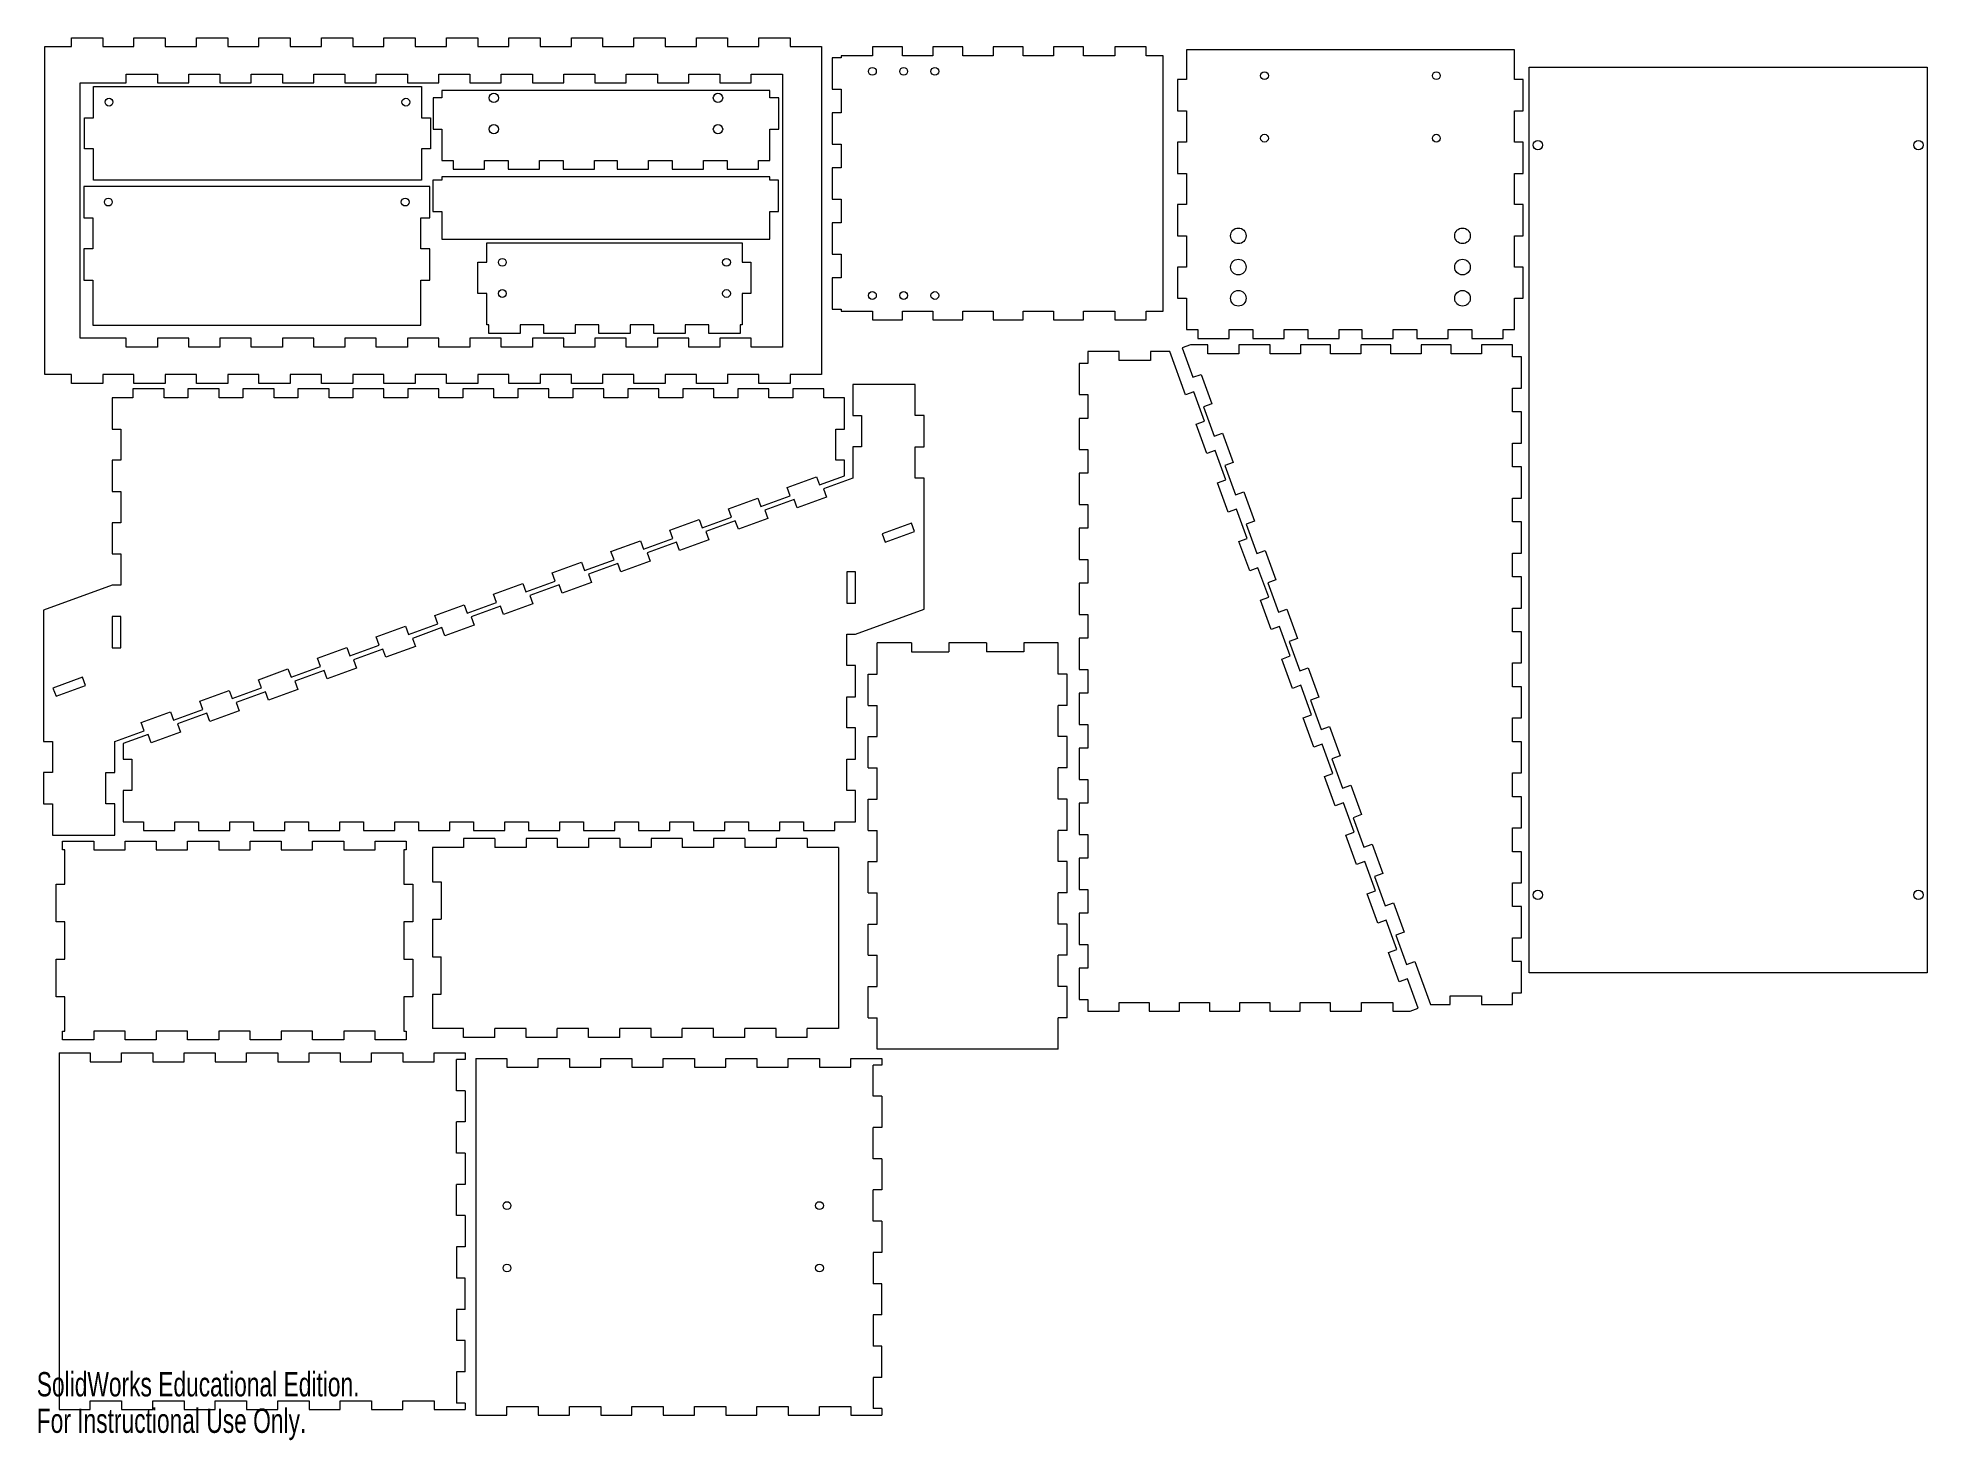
# Model space of a CAD drawing. Header units: millimetres. Extents: x 0 to 605, y 0 to 449.
import ezdxf

# ---------------------------------------------------------------- set-up
doc = ezdxf.new("R2010")
doc.units = ezdxf.units.MM
doc.styles.add('SLDTEXTSTYLE0', font='TXT', dxfattribs={"width": 0.7})

msp = doc.modelspace()

# ---------------------------------------------------------------- texts
at = {"color": 7, "linetype": 'Continuous', "char_height": 7.785, "attachment_point": 1, "style": 'SLDTEXTSTYLE0'}
for s, insert in [('SolidWorks Educational Edition.', (0, 21.71)), ('For Instructional Use Only.', (0, 10.04))]:
    msp.add_mtext(s, dxfattribs=dict(at, insert=insert))

# ---------------------------------------------------------------- linework, layer by layer
at = {"color": 1, "linetype": 'Continuous', "lineweight": 0}
for p, q in [((11.11, 446), (11.11, 448.83)), ((11.11, 448.83), (21.11, 448.83)), ((21.11, 448.83), (21.11, 446)), ((31.11, 446), (31.11, 448.83)), ((31.11, 448.83), (41.11, 448.83)), ((41.11, 448.83), (41.11, 446)), ((51.11, 446), (51.11, 448.83)), ((51.11, 448.83), (61.11, 448.83)), ((61.11, 448.83), (61.11, 446)), ((71.11, 446), (71.11, 448.83)), ((71.11, 448.83), (81.11, 448.83)), ((81.11, 448.83), (81.11, 446)), ((91.11, 446), (91.11, 448.83)), ((91.11, 448.83), (101.11, 448.83)), ((101.11, 448.83), (101.11, 446)), ((111.11, 446), (111.11, 448.83)), ((111.11, 448.83), (121.11, 448.83)), ((121.11, 448.83), (121.11, 446)), ((131.11, 446), (131.11, 448.83)), ((131.11, 448.83), (141.11, 448.83)), ((141.11, 448.83), (141.11, 446)), ((151.11, 446), (151.11, 448.83)), ((151.11, 448.83), (161.11, 448.83)), ((161.11, 448.83), (161.11, 446)), ((171.11, 446), (171.11, 448.83)), ((171.11, 448.83), (181.11, 448.83)), ((181.11, 448.83), (181.11, 446)), ((191.11, 446), (191.11, 448.83)), ((191.11, 448.83), (201.11, 448.83)), ((201.11, 448.83), (201.11, 446)), ((211.11, 446), (211.11, 448.83)), ((211.11, 448.83), (221.11, 448.83)), ((221.11, 448.83), (221.11, 446)), ((231.11, 448.83), (241.11, 448.83)), ((231.11, 446), (231.11, 448.83)), ((241.11, 448.83), (241.11, 446)), ((2.59, 341), (2.59, 446)), ((2.59, 446), (11.11, 446)), ((21.11, 446), (31.11, 446)), ((41.11, 446), (51.11, 446)), ((61.11, 446), (71.11, 446)), ((81.11, 446), (91.11, 446)), ((101.11, 446), (111.11, 446)), ((121.11, 446), (131.11, 446)), ((141.11, 446), (151.11, 446)), ((161.11, 446), (171.11, 446)), ((181.11, 446), (191.11, 446)), ((201.11, 446), (211.11, 446)), ((221.11, 446), (231.11, 446)), ((241.11, 446), (251.11, 446)), ((251.11, 446), (251.11, 341)), ((254.61, 442.41), (254.61, 432.41)), ((257.44, 442.41), (254.61, 442.41)), ((257.44, 443.08), (257.44, 442.41)), ((267.44, 443.08), (257.44, 443.08)), ((267.44, 445.91), (267.44, 443.08)), ((277.09, 445.91), (267.44, 445.91)), ((277.09, 443.08), (277.09, 445.91)), ((286.75, 443.08), (277.09, 443.08)), ((286.75, 445.91), (286.75, 443.08)), ((296.4, 445.91), (286.75, 445.91)), ((296.4, 443.08), (296.4, 445.91)), ((306.05, 443.08), (296.4, 443.08)), ((306.05, 445.91), (306.05, 443.08)), ((315.7, 445.91), (306.05, 445.91)), ((315.7, 443.08), (315.7, 445.91)), ((325.35, 443.08), (315.7, 443.08)), ((325.35, 445.91), (325.35, 443.08)), ((335, 445.91), (325.35, 445.91)), ((335, 443.08), (335, 445.91)), ((345, 443.08), (335, 443.08)), ((355, 445.91), (345, 445.91)), ((345, 445.91), (345, 443.08)), ((355, 443.08), (355, 445.91)), ((360.52, 443.08), (355, 443.08)), ((360.52, 361.34), (360.52, 443.08)), ((367.92, 444.94), (367.92, 435.44)), ((472.92, 444.94), (367.92, 444.94)), ((472.92, 435.44), (472.92, 444.94)), ((28.64, 437.2), (38.64, 437.2)), ((28.64, 434.37), (28.64, 437.2)), ((38.64, 437.2), (38.64, 434.37)), ((48.64, 437.2), (58.64, 437.2)), ((48.64, 434.37), (48.64, 437.2)), ((58.64, 437.2), (58.64, 434.37)), ((68.64, 437.2), (78.64, 437.2)), ((68.64, 434.37), (68.64, 437.2)), ((78.64, 437.2), (78.64, 434.37)), ((88.64, 437.2), (98.64, 437.2)), ((88.64, 434.37), (88.64, 437.2)), ((98.64, 437.2), (98.64, 434.37)), ((108.64, 437.2), (118.64, 437.2)), ((108.64, 434.37), (108.64, 437.2)), ((118.64, 437.2), (118.64, 434.37)), ((128.64, 437.2), (138.64, 437.2)), ((128.64, 434.37), (128.64, 437.2)), ((138.64, 437.2), (138.64, 434.37)), ((148.64, 437.2), (158.64, 437.2)), ((148.64, 434.37), (148.64, 437.2)), ((158.64, 437.2), (158.64, 434.37)), ((168.64, 437.2), (178.64, 437.2)), ((168.64, 434.37), (168.64, 437.2)), ((178.64, 437.2), (178.64, 434.37)), ((188.64, 437.2), (198.64, 437.2)), ((188.64, 434.37), (188.64, 437.2)), ((198.64, 437.2), (198.64, 434.37)), ((208.64, 437.2), (218.64, 437.2)), ((208.64, 434.37), (208.64, 437.2)), ((218.64, 437.2), (218.64, 434.37)), ((228.64, 437.2), (238.64, 437.2)), ((228.64, 434.37), (228.64, 437.2)), ((238.64, 437.2), (238.64, 349.8)), ((365.09, 435.44), (365.09, 425.44)), ((367.92, 435.44), (365.09, 435.44)), ((475.75, 435.44), (472.92, 435.44)), ((475.75, 425.44), (475.75, 435.44)), ((477.61, 149.47), (477.61, 439.47)), ((477.61, 439.47), (605.01, 439.47)), ((605.01, 439.47), (605.01, 149.47)), ((13.93, 434.37), (28.64, 434.37)), ((13.93, 352.63), (13.93, 434.37)), ((18.13, 423.24), (18.13, 433.24)), ((18.13, 433.24), (123.13, 433.24)), ((38.64, 434.37), (48.64, 434.37)), ((58.64, 434.37), (68.64, 434.37)), ((78.64, 434.37), (88.64, 434.37)), ((98.64, 434.37), (108.64, 434.37)), ((118.64, 434.37), (128.64, 434.37)), ((123.13, 433.24), (123.13, 423.24)), ((126.82, 429.58), (126.82, 419.58)), ((129.65, 429.58), (126.82, 429.58)), ((129.65, 431.92), (129.65, 429.58)), ((234.65, 431.92), (129.65, 431.92)), ((138.64, 434.37), (148.64, 434.37)), ((158.64, 434.37), (168.64, 434.37)), ((178.64, 434.37), (188.64, 434.37)), ((198.64, 434.37), (208.64, 434.37)), ((218.64, 434.37), (228.64, 434.37)), ((234.65, 429.58), (234.65, 431.92)), ((237.48, 429.58), (234.65, 429.58)), ((237.48, 419.58), (237.48, 429.58)), ((254.61, 432.41), (257.44, 432.41)), ((257.44, 432.41), (257.44, 424.81)), ((254.61, 424.81), (254.61, 414.81)), ((257.44, 424.81), (254.61, 424.81)), ((365.09, 425.44), (367.92, 425.44)), ((367.92, 425.44), (367.92, 415.44)), ((472.92, 425.44), (475.75, 425.44)), ((472.92, 415.44), (472.92, 425.44)), ((15.3, 413.24), (15.3, 423.24)), ((15.3, 423.24), (18.13, 423.24)), ((123.13, 423.24), (125.96, 423.24)), ((125.96, 423.24), (125.96, 413.24)), ((126.82, 419.58), (129.65, 419.58)), ((129.65, 419.58), (129.65, 409.58)), ((234.65, 419.58), (237.48, 419.58)), ((234.65, 409.58), (234.65, 419.58)), ((18.13, 413.24), (15.3, 413.24)), ((18.13, 403.24), (18.13, 413.24)), ((125.96, 413.24), (123.13, 413.24)), ((123.13, 413.24), (123.13, 403.24)), ((254.61, 414.81), (257.44, 414.81)), ((257.44, 414.81), (257.44, 407.21)), ((365.09, 415.44), (365.09, 405.44)), ((367.92, 415.44), (365.09, 415.44)), ((475.75, 415.44), (472.92, 415.44)), ((475.75, 405.44), (475.75, 415.44)), ((129.65, 409.58), (133.3, 409.58)), ((133.3, 409.58), (133.3, 406.75)), ((133.3, 406.75), (143.3, 406.75)), ((143.3, 409.58), (150.9, 409.58)), ((143.3, 406.75), (143.3, 409.58)), ((150.9, 409.58), (150.9, 406.75)), ((150.9, 406.75), (160.9, 406.75)), ((160.9, 409.58), (168.5, 409.58)), ((160.9, 406.75), (160.9, 409.58)), ((168.5, 409.58), (168.5, 406.75)), ((168.5, 406.75), (178.5, 406.75)), ((178.5, 409.58), (185.8, 409.58)), ((178.5, 406.75), (178.5, 409.58)), ((185.8, 409.58), (185.8, 406.75)), ((185.8, 406.75), (195.8, 406.75)), ((195.8, 409.58), (203.4, 409.58)), ((195.8, 406.75), (195.8, 409.58)), ((203.4, 409.58), (203.4, 406.75)), ((203.4, 406.75), (213.4, 406.75)), ((213.4, 409.58), (221, 409.58)), ((213.4, 406.75), (213.4, 409.58)), ((221, 409.58), (221, 406.75)), ((221, 406.75), (231, 406.75)), ((231, 406.75), (231, 409.58)), ((231, 409.58), (234.65, 409.58)), ((257.44, 407.21), (254.61, 407.21)), ((254.61, 407.21), (254.61, 397.21)), ((365.09, 405.44), (367.92, 405.44)), ((367.92, 405.44), (367.92, 395.44)), ((472.92, 405.44), (475.75, 405.44)), ((472.92, 395.44), (472.92, 405.44)), ((15.09, 401.24), (15.09, 391.24)), ((125.75, 401.24), (15.09, 401.24)), ((123.13, 403.24), (18.13, 403.24)), ((125.75, 391.24), (125.75, 401.24)), ((126.76, 403.27), (126.76, 393.27)), ((129.59, 403.27), (126.76, 403.27)), ((129.59, 404.37), (129.59, 403.27)), ((234.59, 404.37), (129.59, 404.37)), ((234.59, 403.27), (234.59, 404.37)), ((237.42, 403.27), (234.59, 403.27)), ((237.42, 393.27), (237.42, 403.27)), ((126.76, 393.27), (129.59, 393.27)), ((129.59, 393.27), (129.59, 384.32)), ((234.59, 384.32), (234.59, 393.27)), ((234.59, 393.27), (237.42, 393.27)), ((254.61, 397.21), (257.44, 397.21)), ((257.44, 397.21), (257.44, 389.61)), ((365.09, 395.44), (365.09, 385.44)), ((367.92, 395.44), (365.09, 395.44)), ((475.75, 395.44), (472.92, 395.44)), ((475.75, 385.44), (475.75, 395.44)), ((15.09, 391.24), (17.92, 391.24)), ((17.92, 391.24), (17.92, 381.24)), ((122.92, 391.24), (125.75, 391.24)), ((122.92, 381.24), (122.92, 391.24)), ((254.61, 389.61), (254.61, 379.61)), ((257.44, 389.61), (254.61, 389.61)), ((15.09, 381.24), (15.09, 371.24)), ((17.92, 381.24), (15.09, 381.24)), ((125.75, 381.24), (122.92, 381.24)), ((125.75, 371.24), (125.75, 381.24)), ((129.59, 384.32), (234.59, 384.32)), ((144, 376.97), (144, 383.19)), ((144, 383.19), (225.74, 383.19)), ((225.74, 383.19), (225.74, 376.97)), ((365.09, 385.44), (367.92, 385.44)), ((367.92, 385.44), (367.92, 375.44)), ((472.92, 385.44), (475.75, 385.44)), ((472.92, 375.44), (472.92, 385.44)), ((141.17, 366.97), (141.17, 376.97)), ((141.17, 376.97), (144, 376.97)), ((225.74, 376.97), (228.57, 376.97)), ((228.57, 376.97), (228.57, 366.97)), ((254.61, 379.61), (257.44, 379.61)), ((257.44, 379.61), (257.44, 372.01)), ((365.09, 375.44), (365.09, 365.44)), ((367.92, 375.44), (365.09, 375.44)), ((475.75, 375.44), (472.92, 375.44)), ((475.75, 365.44), (475.75, 375.44)), ((15.09, 371.24), (17.92, 371.24)), ((17.92, 371.24), (17.92, 356.81)), ((122.92, 356.81), (122.92, 371.24)), ((122.92, 371.24), (125.75, 371.24)), ((254.61, 372.01), (254.61, 362.01)), ((257.44, 372.01), (254.61, 372.01)), ((144, 366.97), (141.17, 366.97)), ((144, 356.97), (144, 366.97)), ((228.57, 366.97), (225.74, 366.97)), ((225.74, 366.97), (225.74, 356.97)), ((365.09, 365.44), (367.92, 365.44)), ((367.92, 365.44), (367.92, 355.44)), ((472.92, 355.44), (472.92, 365.44)), ((472.92, 365.44), (475.75, 365.44)), ((17.92, 356.81), (122.92, 356.81)), ((144.67, 356.97), (144, 356.97)), ((144.67, 354.14), (144.67, 356.97)), ((162.27, 356.97), (154.67, 356.97)), ((154.67, 356.97), (154.67, 354.14)), ((162.27, 354.14), (162.27, 356.97)), ((179.87, 356.97), (172.27, 356.97)), ((172.27, 356.97), (172.27, 354.14)), ((179.87, 354.14), (179.87, 356.97)), ((197.47, 356.97), (189.87, 356.97)), ((189.87, 356.97), (189.87, 354.14)), ((197.47, 354.14), (197.47, 356.97)), ((215.07, 356.97), (207.47, 356.97)), ((207.47, 356.97), (207.47, 354.14)), ((215.07, 354.14), (215.07, 356.97)), ((225.74, 356.97), (225.07, 356.97)), ((225.07, 356.97), (225.07, 354.14)), ((254.61, 362.01), (257.44, 362.01)), ((257.44, 362.01), (257.44, 361.34)), ((257.44, 361.34), (267.44, 361.34)), ((267.44, 361.34), (267.44, 358.51)), ((267.44, 358.51), (277.09, 358.51)), ((277.09, 361.34), (286.75, 361.34)), ((277.09, 358.51), (277.09, 361.34)), ((286.75, 361.34), (286.75, 358.51)), ((286.75, 358.51), (296.4, 358.51)), ((296.4, 361.34), (306.05, 361.34)), ((296.4, 358.51), (296.4, 361.34)), ((306.05, 361.34), (306.05, 358.51)), ((306.05, 358.51), (315.7, 358.51)), ((315.7, 361.34), (325.35, 361.34)), ((315.7, 358.51), (315.7, 361.34)), ((325.35, 361.34), (325.35, 358.51)), ((325.35, 358.51), (335, 358.51)), ((335, 361.34), (345, 361.34)), ((335, 358.51), (335, 361.34)), ((345, 361.34), (345, 358.51)), ((345, 358.51), (355, 358.51)), ((355, 361.34), (360.52, 361.34)), ((355, 358.51), (355, 361.34)), ((28.64, 352.63), (13.93, 352.63)), ((28.64, 349.8), (28.64, 352.63)), ((38.64, 352.63), (38.64, 349.8)), ((48.64, 352.63), (38.64, 352.63)), ((48.64, 349.8), (48.64, 352.63)), ((58.64, 352.63), (58.64, 349.8)), ((68.64, 352.63), (58.64, 352.63)), ((68.64, 349.8), (68.64, 352.63)), ((78.64, 352.63), (78.64, 349.8)), ((88.64, 352.63), (78.64, 352.63)), ((88.64, 349.8), (88.64, 352.63)), ((98.64, 352.63), (98.64, 349.8)), ((108.64, 352.63), (98.64, 352.63)), ((108.64, 349.8), (108.64, 352.63)), ((118.64, 352.63), (118.64, 349.8)), ((128.64, 352.63), (118.64, 352.63)), ((128.64, 349.8), (128.64, 352.63)), ((138.64, 352.63), (138.64, 349.8)), ((148.64, 352.63), (138.64, 352.63)), ((154.67, 354.14), (144.67, 354.14)), ((148.64, 349.8), (148.64, 352.63)), ((158.64, 352.63), (158.64, 349.8)), ((168.64, 352.63), (158.64, 352.63)), ((172.27, 354.14), (162.27, 354.14)), ((168.64, 349.8), (168.64, 352.63)), ((178.64, 352.63), (178.64, 349.8)), ((188.64, 352.63), (178.64, 352.63)), ((189.87, 354.14), (179.87, 354.14)), ((188.64, 349.8), (188.64, 352.63)), ((207.47, 354.14), (197.47, 354.14)), ((198.64, 352.63), (198.64, 349.8)), ((208.64, 352.63), (198.64, 352.63)), ((208.64, 349.8), (208.64, 352.63)), ((225.07, 354.14), (215.07, 354.14)), ((218.64, 352.63), (218.64, 349.8)), ((228.64, 352.63), (218.64, 352.63)), ((228.64, 349.8), (228.64, 352.63)), ((367.92, 355.44), (371.57, 355.44)), ((371.57, 355.44), (371.57, 352.61)), ((371.57, 352.61), (381.57, 352.61)), ((381.57, 355.44), (389.17, 355.44)), ((381.57, 352.61), (381.57, 355.44)), ((389.17, 355.44), (389.17, 352.61)), ((389.17, 352.61), (399.17, 352.61)), ((399.17, 355.44), (406.77, 355.44)), ((399.17, 352.61), (399.17, 355.44)), ((406.77, 355.44), (406.77, 352.61)), ((406.77, 352.61), (416.77, 352.61)), ((416.77, 355.44), (424.07, 355.44)), ((416.77, 352.61), (416.77, 355.44)), ((424.07, 355.44), (424.07, 352.61)), ((424.07, 352.61), (434.07, 352.61)), ((434.07, 355.44), (441.67, 355.44)), ((434.07, 352.61), (434.07, 355.44)), ((441.67, 355.44), (441.67, 352.61)), ((441.67, 352.61), (451.67, 352.61)), ((451.67, 355.44), (459.27, 355.44)), ((451.67, 352.61), (451.67, 355.44)), ((459.27, 355.44), (459.27, 352.61)), ((459.27, 352.61), (469.27, 352.61)), ((469.27, 355.44), (472.92, 355.44)), ((469.27, 352.61), (469.27, 355.44)), ((38.64, 349.8), (28.64, 349.8)), ((58.64, 349.8), (48.64, 349.8)), ((78.64, 349.8), (68.64, 349.8)), ((98.64, 349.8), (88.64, 349.8)), ((118.64, 349.8), (108.64, 349.8)), ((138.64, 349.8), (128.64, 349.8)), ((158.64, 349.8), (148.64, 349.8)), ((178.64, 349.8), (168.64, 349.8)), ((198.64, 349.8), (188.64, 349.8)), ((218.64, 349.8), (208.64, 349.8)), ((238.64, 349.8), (228.64, 349.8)), ((336.41, 348.37), (336.41, 344.61)), ((346.41, 348.37), (336.41, 348.37)), ((346.41, 345.54), (346.41, 348.37)), ((356.41, 345.54), (346.41, 345.54)), ((356.41, 348.37), (356.41, 345.54)), ((362.63, 348.37), (356.41, 348.37)), ((367.66, 334.55), (362.63, 348.37)), ((369.24, 350.5), (366.58, 349.53)), ((366.58, 349.53), (370, 340.14)), ((374.76, 350.5), (369.24, 350.5)), ((374.76, 347.67), (374.76, 350.5)), ((384.76, 347.67), (374.76, 347.67)), ((384.76, 350.5), (384.76, 347.67)), ((394.76, 350.5), (384.76, 350.5)), ((394.76, 347.67), (394.76, 350.5)), ((404.41, 347.67), (394.76, 347.67)), ((404.41, 350.5), (404.41, 347.67)), ((414.06, 350.5), (404.41, 350.5)), ((414.06, 347.67), (414.06, 350.5)), ((423.71, 347.67), (414.06, 347.67)), ((423.71, 350.5), (423.71, 347.67)), ((433.36, 350.5), (423.71, 350.5)), ((433.36, 347.67), (433.36, 350.5)), ((443.02, 347.67), (433.36, 347.67)), ((443.02, 350.5), (443.02, 347.67)), ((452.67, 350.5), (443.02, 350.5)), ((452.67, 347.67), (452.67, 350.5)), ((462.32, 347.67), (452.67, 347.67)), ((462.32, 350.5), (462.32, 347.67)), ((472.32, 350.5), (462.32, 350.5)), ((472.32, 346.7), (472.32, 350.5)), ((475.15, 346.7), (472.32, 346.7)), ((475.15, 336.7), (475.15, 346.7)), ((11.11, 341), (2.59, 341)), ((11.11, 338.17), (11.11, 341)), ((31.11, 341), (21.11, 341)), ((21.11, 341), (21.11, 338.17)), ((31.11, 338.17), (31.11, 341)), ((51.11, 341), (41.11, 341)), ((41.11, 341), (41.11, 338.17)), ((51.11, 338.17), (51.11, 341)), ((71.11, 341), (61.11, 341)), ((61.11, 341), (61.11, 338.17)), ((71.11, 338.17), (71.11, 341)), ((91.11, 341), (81.11, 341)), ((81.11, 341), (81.11, 338.17)), ((91.11, 338.17), (91.11, 341)), ((111.11, 341), (101.11, 341)), ((101.11, 341), (101.11, 338.17)), ((111.11, 338.17), (111.11, 341)), ((131.11, 341), (121.11, 341)), ((121.11, 341), (121.11, 338.17)), ((131.11, 338.17), (131.11, 341)), ((151.11, 341), (141.11, 341)), ((141.11, 341), (141.11, 338.17)), ((151.11, 338.17), (151.11, 341)), ((171.11, 341), (161.11, 341)), ((161.11, 341), (161.11, 338.17)), ((171.11, 338.17), (171.11, 341)), ((191.11, 341), (181.11, 341)), ((181.11, 341), (181.11, 338.17)), ((191.11, 338.17), (191.11, 341)), ((211.11, 341), (201.11, 341)), ((201.11, 341), (201.11, 338.17)), ((211.11, 338.17), (211.11, 341)), ((231.11, 341), (221.11, 341)), ((221.11, 341), (221.11, 338.17)), ((231.11, 338.17), (231.11, 341)), ((251.11, 341), (241.11, 341)), ((241.11, 341), (241.11, 338.17)), ((333.58, 344.61), (333.58, 334.61)), ((336.41, 344.61), (333.58, 344.61)), ((370, 340.14), (372.66, 341.1)), ((372.66, 341.1), (376.08, 331.71)), ((21.11, 338.17), (11.11, 338.17)), ((24.1, 333.6), (24.1, 323.6)), ((30.73, 333.6), (24.1, 333.6)), ((30.73, 336.43), (30.73, 333.6)), ((40.73, 336.43), (30.73, 336.43)), ((41.11, 338.17), (31.11, 338.17)), ((40.73, 333.6), (40.73, 336.43)), ((48.33, 333.6), (40.73, 333.6)), ((48.33, 336.43), (48.33, 333.6)), ((58.33, 336.43), (48.33, 336.43)), ((61.11, 338.17), (51.11, 338.17)), ((58.33, 333.6), (58.33, 336.43)), ((65.93, 333.6), (58.33, 333.6)), ((65.93, 336.43), (65.93, 333.6)), ((75.93, 336.43), (65.93, 336.43)), ((81.11, 338.17), (71.11, 338.17)), ((75.93, 333.6), (75.93, 336.43)), ((83.53, 333.6), (75.93, 333.6)), ((83.53, 336.43), (83.53, 333.6)), ((93.53, 336.43), (83.53, 336.43)), ((101.11, 338.17), (91.11, 338.17)), ((93.53, 333.6), (93.53, 336.43)), ((101.13, 333.6), (93.53, 333.6)), ((101.13, 336.43), (101.13, 333.6)), ((111.13, 336.43), (101.13, 336.43)), ((121.11, 338.17), (111.11, 338.17)), ((111.13, 333.6), (111.13, 336.43)), ((118.73, 333.6), (111.13, 333.6)), ((118.73, 336.43), (118.73, 333.6)), ((128.73, 336.43), (118.73, 336.43)), ((128.73, 333.6), (128.73, 336.43)), ((136.33, 333.6), (128.73, 333.6)), ((141.11, 338.17), (131.11, 338.17)), ((136.33, 336.43), (136.33, 333.6)), ((146.33, 336.43), (136.33, 336.43)), ((146.33, 333.6), (146.33, 336.43)), ((153.93, 333.6), (146.33, 333.6)), ((161.11, 338.17), (151.11, 338.17)), ((153.93, 336.43), (153.93, 333.6)), ((163.93, 336.43), (153.93, 336.43)), ((163.93, 333.6), (163.93, 336.43)), ((171.53, 333.6), (163.93, 333.6)), ((181.11, 338.17), (171.11, 338.17)), ((171.53, 336.43), (171.53, 333.6)), ((181.53, 336.43), (171.53, 336.43)), ((181.53, 333.6), (181.53, 336.43)), ((189.13, 333.6), (181.53, 333.6)), ((189.13, 336.43), (189.13, 333.6)), ((199.13, 336.43), (189.13, 336.43)), ((201.11, 338.17), (191.11, 338.17)), ((199.13, 333.6), (199.13, 336.43)), ((206.73, 333.6), (199.13, 333.6)), ((206.73, 336.43), (206.73, 333.6)), ((216.73, 336.43), (206.73, 336.43)), ((221.11, 338.17), (211.11, 338.17)), ((216.73, 333.6), (216.73, 336.43)), ((224.33, 333.6), (216.73, 333.6)), ((224.33, 336.43), (224.33, 333.6)), ((234.33, 336.43), (224.33, 336.43)), ((241.11, 338.17), (231.11, 338.17)), ((234.33, 333.6), (234.33, 336.43)), ((241.93, 333.6), (234.33, 333.6)), ((241.93, 336.43), (241.93, 333.6)), ((251.93, 336.43), (241.93, 336.43)), ((251.93, 333.6), (251.93, 336.43)), ((258.52, 333.6), (251.93, 333.6)), ((258.52, 323.6), (258.52, 333.6)), ((261.16, 337.89), (261.16, 327.89)), ((281.16, 337.89), (261.16, 337.89)), ((281.16, 327.89), (281.16, 337.89)), ((333.58, 334.61), (336.41, 334.61)), ((336.41, 334.61), (336.41, 327.01)), ((370.32, 335.51), (367.66, 334.55)), ((373.74, 326.12), (370.32, 335.51)), ((472.32, 336.7), (475.15, 336.7)), ((472.32, 329.1), (472.32, 336.7)), ((261.16, 327.89), (263.99, 327.89)), ((263.99, 327.89), (263.99, 317.89)), ((283.99, 327.89), (281.16, 327.89)), ((283.99, 317.89), (283.99, 327.89)), ((333.58, 327.01), (333.58, 317.01)), ((336.41, 327.01), (333.58, 327.01)), ((376.08, 331.71), (373.42, 330.74)), ((373.42, 330.74), (376.84, 321.34)), ((475.15, 329.1), (472.32, 329.1)), ((475.15, 319.1), (475.15, 329.1)), ((24.1, 323.6), (26.93, 323.6)), ((26.93, 323.6), (26.93, 313.6)), ((255.69, 323.6), (258.52, 323.6)), ((255.69, 313.6), (255.69, 323.6)), ((371.08, 325.15), (373.74, 326.12)), ((374.5, 315.75), (371.08, 325.15)), ((376.84, 321.34), (379.5, 322.31)), ((379.5, 322.31), (382.92, 312.91)), ((261.16, 317.89), (261.16, 307.89)), ((263.99, 317.89), (261.16, 317.89)), ((281.16, 317.89), (283.99, 317.89)), ((281.16, 307.89), (281.16, 317.89)), ((333.58, 317.01), (336.41, 317.01)), ((336.41, 317.01), (336.41, 309.41)), ((377.16, 316.72), (374.5, 315.75)), ((380.58, 307.32), (377.16, 316.72)), ((472.32, 319.1), (475.15, 319.1)), ((472.32, 311.5), (472.32, 319.1)), ((24.1, 313.6), (24.1, 303.6)), ((26.93, 313.6), (24.1, 313.6)), ((250.51, 305.68), (258.52, 308.6)), ((258.52, 313.6), (255.69, 313.6)), ((258.52, 308.6), (258.52, 313.6)), ((333.58, 309.41), (333.58, 299.41)), ((336.41, 309.41), (333.58, 309.41)), ((382.92, 312.91), (380.26, 311.95)), ((380.26, 311.95), (383.68, 302.55)), ((475.15, 311.5), (472.32, 311.5)), ((475.15, 301.5), (475.15, 311.5)), ((24.1, 303.6), (26.93, 303.6)), ((26.93, 303.6), (26.93, 293.6)), ((240.15, 304.92), (249.55, 308.34)), ((241.12, 302.26), (240.15, 304.92)), ((249.55, 308.34), (250.51, 305.68)), ((261.16, 307.89), (251.76, 304.47)), ((251.76, 304.47), (252.73, 301.81)), ((283.99, 307.89), (281.16, 307.89)), ((283.99, 265.88), (283.99, 307.89)), ((377.92, 306.36), (380.58, 307.32)), ((381.34, 296.96), (377.92, 306.36)), ((383.68, 302.55), (386.34, 303.52)), ((386.34, 303.52), (389.76, 294.12)), ((221.36, 298.08), (230.75, 301.5)), ((222.32, 295.42), (221.36, 298.08)), ((230.75, 301.5), (231.72, 298.84)), ((231.72, 298.84), (241.12, 302.26)), ((242.36, 301.05), (232.97, 297.63)), ((232.97, 297.63), (233.93, 294.97)), ((243.33, 298.39), (242.36, 301.05)), ((252.73, 301.81), (243.33, 298.39)), ((333.58, 299.41), (336.41, 299.41)), ((336.41, 299.41), (336.41, 291.81)), ((384, 297.93), (381.34, 296.96)), ((387.42, 288.53), (384, 297.93)), ((472.32, 301.5), (475.15, 301.5)), ((472.32, 293.9), (472.32, 301.5)), ((24.1, 293.6), (24.1, 283.6)), ((26.93, 293.6), (24.1, 293.6)), ((202.56, 291.24), (211.96, 294.66)), ((203.53, 288.58), (202.56, 291.24)), ((211.96, 294.66), (212.93, 292)), ((212.93, 292), (222.32, 295.42)), ((223.57, 294.21), (214.17, 290.79)), ((214.17, 290.79), (215.14, 288.13)), ((224.54, 291.55), (223.57, 294.21)), ((233.93, 294.97), (224.54, 291.55)), ((333.58, 291.81), (333.58, 281.81)), ((336.41, 291.81), (333.58, 291.81)), ((389.76, 294.12), (387.1, 293.15)), ((387.1, 293.15), (390.52, 283.75)), ((475.15, 293.9), (472.32, 293.9)), ((475.15, 283.9), (475.15, 293.9)), ((183.77, 284.4), (193.17, 287.82)), ((184.74, 281.74), (183.77, 284.4)), ((193.17, 287.82), (194.13, 285.16)), ((194.13, 285.16), (203.53, 288.58)), ((204.78, 287.37), (195.38, 283.95)), ((205.74, 284.71), (204.78, 287.37)), ((215.14, 288.13), (205.74, 284.71)), ((384.76, 287.56), (387.42, 288.53)), ((388.18, 278.17), (384.76, 287.56)), ((390.52, 283.75), (393.18, 284.72)), ((393.18, 284.72), (396.6, 275.33)), ((24.1, 283.6), (26.93, 283.6)), ((26.93, 283.6), (26.93, 273.6)), ((164.97, 277.56), (174.37, 280.98)), ((174.37, 280.98), (175.34, 278.32)), ((175.34, 278.32), (184.74, 281.74)), ((185.98, 280.53), (176.58, 277.11)), ((186.95, 277.87), (185.98, 280.53)), ((196.35, 281.29), (186.95, 277.87)), ((195.38, 283.95), (196.35, 281.29)), ((333.58, 281.81), (336.41, 281.81)), ((336.41, 281.81), (336.41, 274.21)), ((390.84, 279.13), (388.18, 278.17)), ((394.26, 269.74), (390.84, 279.13)), ((472.32, 283.9), (475.15, 283.9)), ((472.32, 276.3), (472.32, 283.9)), ((24.1, 273.6), (2.16, 265.61)), ((26.93, 273.6), (24.1, 273.6)), ((146.18, 270.72), (155.58, 274.14)), ((155.58, 274.14), (156.55, 271.48)), ((156.55, 271.48), (165.94, 274.9)), ((167.19, 273.69), (157.79, 270.27)), ((165.94, 274.9), (164.97, 277.56)), ((168.16, 271.03), (167.19, 273.69)), ((177.55, 274.45), (168.16, 271.03)), ((176.58, 277.11), (177.55, 274.45)), ((333.58, 274.21), (333.58, 264.21)), ((336.41, 274.21), (333.58, 274.21)), ((396.6, 275.33), (393.94, 274.36)), ((393.94, 274.36), (397.36, 264.96)), ((475.15, 276.3), (472.32, 276.3)), ((475.15, 266.3), (475.15, 276.3)), ((127.39, 263.88), (136.78, 267.3)), ((136.78, 267.3), (137.75, 264.64)), ((137.75, 264.64), (147.15, 268.06)), ((148.39, 266.85), (139, 263.43)), ((147.15, 268.06), (146.18, 270.72)), ((149.36, 264.19), (148.39, 266.85)), ((158.76, 267.61), (149.36, 264.19)), ((157.79, 270.27), (158.76, 267.61)), ((391.6, 268.77), (394.26, 269.74)), ((395.02, 259.37), (391.6, 268.77)), ((472.32, 266.3), (475.15, 266.3)), ((472.32, 258.7), (472.32, 266.3)), ((2.16, 265.61), (2.16, 223.6)), ((108.59, 257.04), (117.99, 260.46)), ((117.99, 260.46), (118.96, 257.8)), ((118.96, 257.8), (128.35, 261.22)), ((128.35, 261.22), (127.39, 263.88)), ((139.96, 260.77), (130.57, 257.35)), ((139, 263.43), (139.96, 260.77)), ((262.04, 257.89), (283.99, 265.88)), ((333.58, 264.21), (336.41, 264.21)), ((336.41, 264.21), (336.41, 256.61)), ((397.68, 260.34), (395.02, 259.37)), ((397.36, 264.96), (400.02, 265.93)), ((401.1, 250.94), (397.68, 260.34)), ((400.02, 265.93), (403.44, 256.53)), ((100.16, 250.96), (109.56, 254.38)), ((109.56, 254.38), (108.59, 257.04)), ((129.6, 260.01), (120.2, 256.59)), ((120.2, 256.59), (121.17, 253.93)), ((130.57, 257.35), (129.6, 260.01)), ((259.21, 257.89), (262.04, 257.89)), ((259.21, 247.89), (259.21, 257.89)), ((279.92, 255.13), (268.92, 255.13)), ((268.92, 245.13), (268.92, 255.13)), ((279.92, 255.13), (279.92, 252.3)), ((291.92, 255.13), (291.92, 252.3)), ((303.92, 255.13), (291.92, 255.13)), ((303.92, 255.13), (303.92, 252.3)), ((326.91, 255.13), (315.92, 255.13)), ((315.92, 255.13), (315.92, 252.3)), ((326.91, 245.13), (326.91, 255.13)), ((333.58, 256.61), (333.58, 246.61)), ((336.41, 256.61), (333.58, 256.61)), ((403.44, 256.53), (400.78, 255.56)), ((400.78, 255.56), (404.2, 246.17)), ((475.15, 258.7), (472.32, 258.7)), ((475.15, 248.7), (475.15, 258.7)), ((89.8, 250.2), (99.2, 253.62)), ((90.77, 247.54), (89.8, 250.2)), ((99.2, 253.62), (100.16, 250.96)), ((110.81, 253.16), (101.41, 249.74)), ((101.41, 249.74), (102.38, 247.09)), ((111.77, 250.51), (110.81, 253.16)), ((121.17, 253.93), (111.77, 250.51)), ((279.92, 252.3), (291.92, 252.3)), ((315.92, 252.3), (303.92, 252.3)), ((398.44, 249.97), (401.1, 250.94)), ((401.86, 240.58), (398.44, 249.97)), ((472.32, 248.7), (475.15, 248.7)), ((472.32, 241.1), (472.32, 248.7)), ((71.01, 243.36), (80.4, 246.78)), ((71.97, 240.7), (71.01, 243.36)), ((80.4, 246.78), (81.37, 244.12)), ((81.37, 244.12), (90.77, 247.54)), ((92.01, 246.32), (82.62, 242.9)), ((82.62, 242.9), (83.58, 240.25)), ((92.98, 243.67), (92.01, 246.32)), ((102.38, 247.09), (92.98, 243.67)), ((262.04, 247.89), (259.21, 247.89)), ((262.04, 237.89), (262.04, 247.89)), ((266.09, 245.13), (268.92, 245.13)), ((266.09, 235.13), (266.09, 245.13)), ((329.74, 245.13), (326.91, 245.13)), ((329.74, 235.13), (329.74, 245.13)), ((333.58, 246.61), (336.41, 246.61)), ((336.41, 246.61), (336.41, 239.01)), ((404.2, 246.17), (406.86, 247.13)), ((406.86, 247.13), (410.28, 237.74)), ((52.21, 236.52), (61.61, 239.94)), ((53.18, 233.86), (52.21, 236.52)), ((61.61, 239.94), (62.58, 237.28)), ((62.58, 237.28), (71.97, 240.7)), ((73.22, 239.48), (63.82, 236.06)), ((63.82, 236.06), (64.79, 233.4)), ((74.19, 236.82), (73.22, 239.48)), ((83.58, 240.25), (74.19, 236.82)), ((259.21, 237.89), (262.04, 237.89)), ((259.21, 227.89), (259.21, 237.89)), ((333.58, 239.01), (333.58, 229.01)), ((336.41, 239.01), (333.58, 239.01)), ((404.52, 241.55), (401.86, 240.58)), ((407.94, 232.15), (404.52, 241.55)), ((410.28, 237.74), (407.62, 236.77)), ((407.62, 236.77), (411.04, 227.37)), ((475.15, 241.1), (472.32, 241.1)), ((475.15, 231.1), (475.15, 241.1)), ((33.42, 229.68), (42.81, 233.1)), ((42.81, 233.1), (43.78, 230.44)), ((43.78, 230.44), (53.18, 233.86)), ((54.42, 232.64), (45.03, 229.22)), ((55.39, 229.98), (54.42, 232.64)), ((64.79, 233.4), (55.39, 229.98)), ((266.09, 235.13), (268.92, 235.13)), ((268.92, 225.13), (268.92, 235.13)), ((326.91, 225.13), (326.91, 235.13)), ((329.74, 235.13), (326.91, 235.13)), ((405.28, 231.18), (407.94, 232.15)), ((408.7, 221.78), (405.28, 231.18)), ((472.32, 231.1), (475.15, 231.1)), ((472.32, 223.5), (472.32, 231.1)), ((24.99, 223.6), (34.39, 227.02)), ((35.63, 225.8), (27.62, 222.89)), ((34.39, 227.02), (33.42, 229.68)), ((36.6, 223.14), (35.63, 225.8)), ((46, 226.56), (36.6, 223.14)), ((45.03, 229.22), (46, 226.56)), ((262.04, 227.89), (259.21, 227.89)), ((262.04, 217.89), (262.04, 227.89)), ((266.09, 225.13), (268.92, 225.13)), ((266.09, 215.13), (266.09, 225.13)), ((329.74, 225.13), (326.91, 225.13)), ((329.74, 215.13), (329.74, 225.13)), ((333.58, 229.01), (336.41, 229.01)), ((336.41, 229.01), (336.41, 221.41)), ((411.04, 227.37), (413.7, 228.34)), ((413.7, 228.34), (417.12, 218.94)), ((2.16, 223.6), (4.99, 223.6)), ((4.99, 223.6), (4.99, 213.6)), ((24.99, 213.6), (24.99, 223.6)), ((27.62, 222.89), (27.62, 217.89)), ((27.62, 217.89), (30.45, 217.89)), ((30.45, 217.89), (30.45, 207.89)), ((259.21, 217.89), (262.04, 217.89)), ((259.21, 207.89), (259.21, 217.89)), ((333.58, 221.41), (333.58, 211.41)), ((336.41, 221.41), (333.58, 221.41)), ((411.36, 222.75), (408.7, 221.78)), ((414.78, 213.35), (411.36, 222.75)), ((417.12, 218.94), (414.47, 217.98)), ((414.47, 217.98), (417.89, 208.58)), ((475.15, 223.5), (472.32, 223.5)), ((475.15, 213.5), (475.15, 223.5)), ((2.16, 213.6), (2.16, 203.6)), ((4.99, 213.6), (2.16, 213.6)), ((22.16, 213.6), (24.99, 213.6)), ((22.16, 203.6), (22.16, 213.6)), ((266.09, 215.13), (268.92, 215.13)), ((268.92, 205.13), (268.92, 215.13)), ((326.91, 205.13), (326.91, 215.13)), ((329.74, 215.13), (326.91, 215.13)), ((412.12, 212.39), (414.78, 213.35)), ((415.54, 202.99), (412.12, 212.39)), ((472.32, 213.5), (475.15, 213.5)), ((472.32, 205.9), (472.32, 213.5)), ((27.62, 207.89), (27.62, 197.89)), ((30.45, 207.89), (27.62, 207.89)), ((262.04, 207.89), (259.21, 207.89)), ((262.04, 197.89), (262.04, 207.89)), ((333.58, 211.41), (336.41, 211.41)), ((336.41, 211.41), (336.41, 203.81)), ((417.89, 208.58), (420.54, 209.55)), ((420.54, 209.55), (423.96, 200.15)), ((475.15, 205.9), (472.32, 205.9)), ((475.15, 195.9), (475.15, 205.9)), ((2.16, 203.6), (4.99, 203.6)), ((4.99, 203.6), (4.99, 193.6)), ((24.99, 203.6), (22.16, 203.6)), ((24.99, 193.6), (24.99, 203.6)), ((266.09, 205.13), (268.92, 205.13)), ((266.09, 195.13), (266.09, 205.13)), ((329.74, 205.13), (326.91, 205.13)), ((329.74, 195.13), (329.74, 205.13)), ((333.58, 203.81), (333.58, 193.81)), ((336.41, 203.81), (333.58, 203.81)), ((418.2, 203.96), (415.54, 202.99)), ((421.62, 194.56), (418.2, 203.96)), ((423.96, 200.15), (421.31, 199.18)), ((4.99, 193.6), (24.99, 193.6)), ((27.62, 197.89), (34.21, 197.89)), ((34.21, 197.89), (34.21, 195.06)), ((34.21, 195.06), (44.21, 195.06)), ((44.21, 197.89), (51.81, 197.89)), ((44.21, 195.06), (44.21, 197.89)), ((51.81, 197.89), (51.81, 195.06)), ((51.81, 195.06), (61.81, 195.06)), ((61.81, 197.89), (69.41, 197.89)), ((61.81, 195.06), (61.81, 197.89)), ((69.41, 197.89), (69.41, 195.06)), ((69.41, 195.06), (79.41, 195.06)), ((79.41, 197.89), (87.01, 197.89)), ((79.41, 195.06), (79.41, 197.89)), ((87.01, 197.89), (87.01, 195.06)), ((87.01, 195.06), (97.01, 195.06)), ((97.01, 197.89), (104.61, 197.89)), ((97.01, 195.06), (97.01, 197.89)), ((104.61, 197.89), (104.61, 195.06)), ((104.61, 195.06), (114.61, 195.06)), ((114.61, 197.89), (122.21, 197.89)), ((114.61, 195.06), (114.61, 197.89)), ((122.21, 197.89), (122.21, 195.06)), ((122.21, 195.06), (132.21, 195.06)), ((132.21, 197.89), (139.81, 197.89)), ((132.21, 195.06), (132.21, 197.89)), ((139.81, 197.89), (139.81, 195.06)), ((139.81, 195.06), (149.81, 195.06)), ((149.81, 197.89), (157.41, 197.89)), ((149.81, 195.06), (149.81, 197.89)), ((157.41, 197.89), (157.41, 195.06)), ((157.41, 195.06), (167.41, 195.06)), ((167.41, 197.89), (175.01, 197.89)), ((167.41, 195.06), (167.41, 197.89)), ((175.01, 197.89), (175.01, 195.06)), ((175.01, 195.06), (185.01, 195.06)), ((185.01, 197.89), (192.61, 197.89)), ((185.01, 195.06), (185.01, 197.89)), ((192.61, 197.89), (192.61, 195.06)), ((192.61, 195.06), (202.61, 195.06)), ((202.61, 197.89), (210.21, 197.89)), ((202.61, 195.06), (202.61, 197.89)), ((210.21, 197.89), (210.21, 195.06)), ((210.21, 195.06), (220.21, 195.06)), ((220.21, 197.89), (227.81, 197.89)), ((220.21, 195.06), (220.21, 197.89)), ((227.81, 197.89), (227.81, 195.06)), ((227.81, 195.06), (237.81, 195.06)), ((237.81, 197.89), (245.41, 197.89)), ((237.81, 195.06), (237.81, 197.89)), ((245.41, 197.89), (245.41, 195.06)), ((245.41, 195.06), (255.41, 195.06)), ((255.41, 197.89), (262.04, 197.89)), ((255.41, 195.06), (255.41, 197.89)), ((266.09, 195.13), (268.92, 195.13)), ((268.92, 185.13), (268.92, 195.13)), ((326.91, 185.13), (326.91, 195.13)), ((329.74, 195.13), (326.91, 195.13)), ((333.58, 193.81), (336.41, 193.81)), ((336.41, 193.81), (336.41, 186.21)), ((418.96, 193.59), (421.62, 194.56)), ((422.38, 184.2), (418.96, 193.59)), ((421.31, 199.18), (424.73, 189.79)), ((472.32, 195.9), (475.15, 195.9)), ((472.32, 188.3), (472.32, 195.9)), ((8.26, 188.87), (8.26, 191.7)), ((8.26, 191.7), (18.26, 191.7)), ((8.99, 188.87), (8.26, 188.87)), ((8.99, 177.88), (8.99, 188.87)), ((18.26, 191.7), (18.26, 188.87)), ((18.26, 188.87), (28.26, 188.87)), ((28.26, 188.87), (28.26, 191.7)), ((28.26, 191.7), (38.26, 191.7)), ((38.26, 191.7), (38.26, 188.87)), ((38.26, 188.87), (48.26, 188.87)), ((48.26, 188.87), (48.26, 191.7)), ((48.26, 191.7), (58.26, 191.7)), ((58.26, 191.7), (58.26, 188.87)), ((58.26, 188.87), (68.26, 188.87)), ((68.26, 188.87), (68.26, 191.7)), ((68.26, 191.7), (78.26, 191.7)), ((78.26, 191.7), (78.26, 188.87)), ((78.26, 188.87), (88.26, 188.87)), ((88.26, 188.87), (88.26, 191.7)), ((88.26, 191.7), (98.26, 191.7)), ((98.26, 191.7), (98.26, 188.87)), ((98.26, 188.87), (108.26, 188.87)), ((108.26, 188.87), (108.26, 191.7)), ((108.26, 191.7), (118.26, 191.7)), ((118.26, 188.87), (117.53, 188.87)), ((117.53, 188.87), (117.53, 177.88)), ((118.26, 191.7), (118.26, 188.87)), ((136.6, 189.65), (126.6, 189.65)), ((126.6, 189.65), (126.6, 178.65)), ((146.6, 192.48), (136.6, 192.48)), ((136.6, 192.48), (136.6, 189.65)), ((146.6, 192.48), (146.6, 189.65)), ((156.6, 189.65), (146.6, 189.65)), ((166.6, 192.48), (156.6, 192.48)), ((156.6, 192.48), (156.6, 189.65)), ((166.6, 192.48), (166.6, 189.65)), ((176.6, 189.65), (166.6, 189.65)), ((186.6, 192.48), (176.6, 192.48)), ((176.6, 192.48), (176.6, 189.65)), ((186.6, 192.48), (186.6, 189.65)), ((196.6, 189.65), (186.6, 189.65)), ((206.6, 192.48), (196.6, 192.48)), ((196.6, 192.48), (196.6, 189.65)), ((206.6, 192.48), (206.6, 189.65)), ((216.6, 189.65), (206.6, 189.65)), ((226.6, 192.48), (216.6, 192.48)), ((216.6, 192.48), (216.6, 189.65)), ((226.6, 192.48), (226.6, 189.65)), ((236.6, 189.65), (226.6, 189.65)), ((246.6, 192.48), (236.6, 192.48)), ((236.6, 192.48), (236.6, 189.65)), ((246.6, 192.48), (246.6, 189.65)), ((256.6, 189.65), (246.6, 189.65)), ((256.6, 189.65), (256.6, 131.66)), ((424.73, 189.79), (427.38, 190.75)), ((427.38, 190.75), (430.81, 181.36)), ((475.15, 188.3), (472.32, 188.3)), ((475.15, 178.3), (475.15, 188.3)), ((266.09, 185.13), (268.92, 185.13)), ((266.09, 175.13), (266.09, 185.13)), ((329.74, 185.13), (326.91, 185.13)), ((329.74, 175.13), (329.74, 185.13)), ((333.58, 186.21), (333.58, 176.21)), ((336.41, 186.21), (333.58, 186.21)), ((425.04, 185.16), (422.38, 184.2)), ((428.46, 175.77), (425.04, 185.16)), ((6.16, 165.88), (6.16, 177.88)), ((6.16, 177.88), (8.99, 177.88)), ((117.53, 177.88), (120.36, 177.88)), ((120.36, 177.88), (120.36, 165.88)), ((126.6, 178.65), (129.43, 178.65)), ((129.43, 178.65), (129.43, 166.65)), ((333.58, 176.21), (336.41, 176.21)), ((336.41, 176.21), (336.41, 168.61)), ((425.8, 174.8), (428.46, 175.77)), ((430.81, 181.36), (428.15, 180.39)), ((428.15, 180.39), (431.57, 170.99)), ((472.32, 178.3), (475.15, 178.3)), ((472.32, 170.7), (472.32, 178.3)), ((266.09, 175.13), (268.92, 175.13)), ((268.92, 165.13), (268.92, 175.13)), ((326.91, 165.13), (326.91, 175.13)), ((329.74, 175.13), (326.91, 175.13)), ((429.22, 165.4), (425.8, 174.8)), ((431.57, 170.99), (434.23, 171.96)), ((434.23, 171.96), (437.65, 162.56)), ((475.15, 170.7), (472.32, 170.7)), ((475.15, 160.7), (475.15, 170.7)), ((8.99, 165.88), (6.16, 165.88)), ((8.99, 153.88), (8.99, 165.88)), ((120.36, 165.88), (117.53, 165.88)), ((117.53, 165.88), (117.53, 153.88)), ((126.6, 166.65), (129.43, 166.65)), ((126.6, 166.65), (126.6, 154.65)), ((266.09, 165.13), (268.92, 165.13)), ((266.09, 155.13), (266.09, 165.13)), ((329.74, 165.13), (326.91, 165.13)), ((329.74, 155.13), (329.74, 165.13)), ((333.58, 168.61), (333.58, 158.61)), ((336.41, 168.61), (333.58, 168.61)), ((431.88, 166.37), (429.22, 165.4)), ((435.3, 156.97), (431.88, 166.37)), ((333.58, 158.61), (336.41, 158.61)), ((336.41, 158.61), (336.41, 151.01)), ((437.65, 162.56), (434.99, 161.59)), ((434.99, 161.59), (438.41, 152.2)), ((472.32, 160.7), (475.15, 160.7)), ((472.32, 153.1), (472.32, 160.7)), ((6.16, 141.88), (6.16, 153.88)), ((6.16, 153.88), (8.99, 153.88)), ((117.53, 153.88), (120.36, 153.88)), ((120.36, 153.88), (120.36, 141.88)), ((126.6, 154.65), (129.43, 154.65)), ((129.43, 142.65), (129.43, 154.65)), ((266.09, 155.13), (268.92, 155.13)), ((268.92, 145.13), (268.92, 155.13)), ((326.91, 145.13), (326.91, 155.13)), ((329.74, 155.13), (326.91, 155.13)), ((432.64, 156.01), (435.3, 156.97)), ((436.06, 146.61), (432.64, 156.01)), ((438.41, 152.2), (441.07, 153.17)), ((441.07, 153.17), (446.1, 139.34)), ((475.15, 153.1), (472.32, 153.1)), ((475.15, 143.1), (475.15, 153.1)), ((266.09, 145.13), (268.92, 145.13)), ((266.09, 135.13), (266.09, 145.13)), ((329.74, 145.13), (326.91, 145.13)), ((329.74, 135.13), (329.74, 145.13)), ((333.58, 151.01), (333.58, 141.01)), ((336.41, 151.01), (333.58, 151.01)), ((438.72, 147.58), (436.06, 146.61)), ((442.14, 138.18), (438.72, 147.58)), ((605.01, 149.47), (477.61, 149.47)), ((8.99, 141.88), (6.16, 141.88)), ((8.99, 130.88), (8.99, 141.88)), ((120.36, 141.88), (117.53, 141.88)), ((117.53, 141.88), (117.53, 130.88)), ((126.6, 142.65), (129.43, 142.65)), ((126.6, 142.65), (126.6, 131.66)), ((333.58, 141.01), (336.41, 141.01)), ((336.41, 141.01), (336.41, 137.21)), ((346.41, 140.04), (356.06, 140.04)), ((346.41, 137.21), (346.41, 140.04)), ((356.06, 140.04), (356.06, 137.21)), ((365.71, 140.04), (375.36, 140.04)), ((365.71, 137.21), (365.71, 140.04)), ((375.36, 140.04), (375.36, 137.21)), ((385.02, 140.04), (394.67, 140.04)), ((385.02, 137.21), (385.02, 140.04)), ((394.67, 140.04), (394.67, 137.21)), ((404.32, 140.04), (413.97, 140.04)), ((404.32, 137.21), (404.32, 140.04)), ((413.97, 140.04), (413.97, 137.21)), ((423.97, 140.04), (433.97, 140.04)), ((423.97, 137.21), (423.97, 140.04)), ((433.97, 140.04), (433.97, 137.21)), ((446.1, 139.34), (452.32, 139.34)), ((452.32, 142.17), (462.32, 142.17)), ((452.32, 139.34), (452.32, 142.17)), ((462.32, 142.17), (462.32, 139.34)), ((462.32, 139.34), (472.32, 139.34)), ((472.32, 143.1), (475.15, 143.1)), ((472.32, 139.34), (472.32, 143.1)), ((266.09, 135.13), (268.92, 135.13)), ((268.92, 125.13), (268.92, 135.13)), ((326.91, 125.13), (326.91, 135.13)), ((329.74, 135.13), (326.91, 135.13)), ((336.41, 137.21), (346.41, 137.21)), ((356.06, 137.21), (365.71, 137.21)), ((375.36, 137.21), (385.02, 137.21)), ((394.67, 137.21), (404.32, 137.21)), ((413.97, 137.21), (423.97, 137.21)), ((433.97, 137.21), (439.49, 137.21)), ((439.49, 137.21), (442.14, 138.18)), ((8.26, 128.05), (8.26, 130.88)), ((8.26, 130.88), (8.99, 130.88)), ((18.26, 128.05), (8.26, 128.05)), ((28.26, 130.88), (18.26, 130.88)), ((18.26, 130.88), (18.26, 128.05)), ((28.26, 128.05), (28.26, 130.88)), ((38.26, 128.05), (28.26, 128.05)), ((48.26, 130.88), (38.26, 130.88)), ((38.26, 130.88), (38.26, 128.05)), ((48.26, 128.05), (48.26, 130.88)), ((58.26, 128.05), (48.26, 128.05)), ((68.26, 130.88), (58.26, 130.88)), ((58.26, 130.88), (58.26, 128.05)), ((68.26, 128.05), (68.26, 130.88)), ((78.26, 128.05), (68.26, 128.05)), ((88.26, 130.88), (78.26, 130.88)), ((78.26, 130.88), (78.26, 128.05)), ((88.26, 128.05), (88.26, 130.88)), ((98.26, 128.05), (88.26, 128.05)), ((108.26, 130.88), (98.26, 130.88)), ((98.26, 130.88), (98.26, 128.05)), ((108.26, 128.05), (108.26, 130.88)), ((118.26, 128.05), (108.26, 128.05)), ((117.53, 130.88), (118.26, 130.88)), ((118.26, 130.88), (118.26, 128.05)), ((136.6, 131.66), (126.6, 131.66)), ((136.6, 128.83), (136.6, 131.66)), ((146.6, 128.83), (136.6, 128.83)), ((146.6, 128.83), (146.6, 131.66)), ((156.6, 131.66), (146.6, 131.66)), ((156.6, 128.83), (156.6, 131.66)), ((166.6, 128.83), (156.6, 128.83)), ((166.6, 128.83), (166.6, 131.66)), ((176.6, 131.66), (166.6, 131.66)), ((176.6, 128.83), (176.6, 131.66)), ((186.6, 128.83), (176.6, 128.83)), ((186.6, 128.83), (186.6, 131.66)), ((196.6, 131.66), (186.6, 131.66)), ((196.6, 128.83), (196.6, 131.66)), ((206.6, 128.83), (196.6, 128.83)), ((206.6, 128.83), (206.6, 131.66)), ((216.6, 131.66), (206.6, 131.66)), ((216.6, 128.83), (216.6, 131.66)), ((226.6, 128.83), (216.6, 128.83)), ((226.6, 128.83), (226.6, 131.66)), ((236.6, 131.66), (226.6, 131.66)), ((236.6, 128.83), (236.6, 131.66)), ((246.6, 128.83), (236.6, 128.83)), ((246.6, 128.83), (246.6, 131.66)), ((256.6, 131.66), (246.6, 131.66)), ((7.14, 123.89), (17.14, 123.89)), ((7.14, 123.89), (7.14, 9.69)), ((17.14, 123.89), (17.14, 121.06)), ((17.14, 121.06), (27.14, 121.06)), ((27.14, 121.06), (27.14, 123.89)), ((27.14, 123.89), (37.14, 123.89)), ((37.14, 123.89), (37.14, 121.06)), ((37.14, 121.06), (47.14, 121.06)), ((47.14, 121.06), (47.14, 123.89)), ((47.14, 123.89), (57.14, 123.89)), ((57.14, 123.89), (57.14, 121.06)), ((57.14, 121.06), (67.14, 121.06)), ((67.14, 121.06), (67.14, 123.89)), ((67.14, 123.89), (77.14, 123.89)), ((77.14, 123.89), (77.14, 121.06)), ((77.14, 121.06), (87.14, 121.06)), ((87.14, 121.06), (87.14, 123.89)), ((87.14, 123.89), (97.14, 123.89)), ((97.14, 123.89), (97.14, 121.06)), ((97.14, 121.06), (107.14, 121.06)), ((107.14, 121.06), (107.14, 123.89)), ((107.14, 123.89), (117.14, 123.89)), ((117.14, 123.89), (117.14, 121.06)), ((117.14, 121.06), (127.14, 121.06)), ((127.14, 121.06), (127.14, 123.89)), ((127.14, 123.89), (137.14, 123.89)), ((134.31, 111.79), (134.31, 121.79)), ((137.14, 121.79), (134.31, 121.79)), ((137.14, 123.89), (137.14, 121.79)), ((140.49, 122.11), (150.49, 122.11)), ((140.49, 122.11), (140.49, 7.91)), ((150.49, 122.11), (150.49, 119.28)), ((160.49, 119.28), (160.49, 122.11)), ((160.49, 122.11), (170.49, 122.11)), ((170.49, 122.11), (170.49, 119.28)), ((180.49, 119.28), (180.49, 122.11)), ((180.49, 122.11), (190.49, 122.11)), ((190.49, 122.11), (190.49, 119.28)), ((200.49, 119.28), (200.49, 122.11)), ((200.49, 122.11), (210.49, 122.11)), ((210.49, 122.11), (210.49, 119.28)), ((220.49, 119.28), (220.49, 122.11)), ((220.49, 122.11), (230.49, 122.11)), ((230.49, 122.11), (230.49, 119.28)), ((240.49, 119.28), (240.49, 122.11)), ((240.49, 122.11), (250.49, 122.11)), ((250.49, 122.11), (250.49, 119.28)), ((260.49, 119.28), (260.49, 122.11)), ((260.49, 122.11), (270.49, 122.11)), ((326.91, 125.13), (268.92, 125.13)), ((270.49, 122.11), (270.49, 120.01)), ((150.49, 119.28), (160.49, 119.28)), ((170.49, 119.28), (180.49, 119.28)), ((190.49, 119.28), (200.49, 119.28)), ((210.49, 119.28), (220.49, 119.28)), ((230.49, 119.28), (240.49, 119.28)), ((250.49, 119.28), (260.49, 119.28)), ((270.49, 120.01), (267.66, 120.01)), ((267.66, 110.01), (267.66, 120.01)), ((137.14, 111.79), (134.31, 111.79)), ((137.14, 111.79), (137.14, 101.79)), ((270.49, 110.01), (267.66, 110.01)), ((270.49, 110.01), (270.49, 100.01)), ((134.31, 91.79), (134.31, 101.79)), ((137.14, 101.79), (134.31, 101.79)), ((270.49, 100.01), (267.66, 100.01)), ((267.66, 90.01), (267.66, 100.01)), ((137.14, 91.79), (134.31, 91.79)), ((137.14, 91.79), (137.14, 81.79)), ((270.49, 90.01), (267.66, 90.01)), ((270.49, 90.01), (270.49, 80.01)), ((134.31, 71.79), (134.31, 81.79)), ((137.14, 81.79), (134.31, 81.79)), ((270.49, 80.01), (267.66, 80.01)), ((267.66, 70.01), (267.66, 80.01)), ((137.14, 71.79), (134.31, 71.79)), ((137.14, 71.79), (137.14, 61.79)), ((270.49, 70.01), (267.66, 70.01)), ((270.49, 70.01), (270.49, 60.01)), ((134.31, 61.79), (134.31, 51.79)), ((137.14, 61.79), (134.31, 61.79)), ((270.49, 60.01), (267.66, 60.01)), ((267.66, 60.01), (267.66, 50.01)), ((137.14, 51.79), (134.31, 51.79)), ((137.14, 41.79), (137.14, 51.79)), ((270.49, 50.01), (267.66, 50.01)), ((270.49, 40.01), (270.49, 50.01)), ((134.31, 41.79), (134.31, 31.79)), ((137.14, 41.79), (134.31, 41.79)), ((270.49, 40.01), (267.66, 40.01)), ((267.66, 40.01), (267.66, 30.01)), ((137.14, 31.79), (134.31, 31.79)), ((137.14, 21.79), (137.14, 31.79)), ((270.49, 30.01), (267.66, 30.01)), ((270.49, 20.01), (270.49, 30.01)), ((134.31, 21.79), (134.31, 11.79)), ((137.14, 21.79), (134.31, 21.79)), ((270.49, 20.01), (267.66, 20.01)), ((267.66, 20.01), (267.66, 10.01)), ((17.14, 12.52), (27.14, 12.52)), ((17.14, 9.69), (17.14, 12.52)), ((27.14, 12.52), (27.14, 9.69)), ((37.14, 12.52), (47.14, 12.52)), ((37.14, 9.69), (37.14, 12.52)), ((47.14, 12.52), (47.14, 9.69)), ((57.14, 12.52), (67.14, 12.52)), ((57.14, 9.69), (57.14, 12.52)), ((67.14, 12.52), (67.14, 9.69)), ((77.14, 12.52), (87.14, 12.52)), ((77.14, 9.69), (77.14, 12.52)), ((87.14, 12.52), (87.14, 9.69)), ((97.14, 12.52), (107.14, 12.52)), ((97.14, 9.69), (97.14, 12.52)), ((107.14, 12.52), (107.14, 9.69)), ((117.14, 12.52), (127.14, 12.52)), ((117.14, 9.69), (117.14, 12.52)), ((127.14, 12.52), (127.14, 9.69)), ((7.14, 9.69), (17.14, 9.69)), ((27.14, 9.69), (37.14, 9.69)), ((47.14, 9.69), (57.14, 9.69)), ((67.14, 9.69), (77.14, 9.69)), ((87.14, 9.69), (97.14, 9.69)), ((107.14, 9.69), (117.14, 9.69)), ((127.14, 9.69), (137.14, 9.69)), ((137.14, 11.79), (134.31, 11.79)), ((137.14, 11.79), (137.14, 9.69)), ((140.49, 7.91), (150.49, 7.91)), ((150.49, 10.74), (160.49, 10.74)), ((150.49, 7.91), (150.49, 10.74)), ((160.49, 10.74), (160.49, 7.91)), ((160.49, 7.91), (170.49, 7.91)), ((170.49, 10.74), (180.49, 10.74)), ((170.49, 7.91), (170.49, 10.74)), ((180.49, 10.74), (180.49, 7.91)), ((180.49, 7.91), (190.49, 7.91)), ((190.49, 10.74), (200.49, 10.74)), ((190.49, 7.91), (190.49, 10.74)), ((200.49, 10.74), (200.49, 7.91)), ((200.49, 7.91), (210.49, 7.91)), ((210.49, 10.74), (220.49, 10.74)), ((210.49, 7.91), (210.49, 10.74)), ((220.49, 10.74), (220.49, 7.91)), ((220.49, 7.91), (230.49, 7.91)), ((230.49, 10.74), (240.49, 10.74)), ((230.49, 7.91), (230.49, 10.74)), ((240.49, 10.74), (240.49, 7.91)), ((240.49, 7.91), (250.49, 7.91)), ((250.49, 10.74), (260.49, 10.74)), ((250.49, 7.91), (250.49, 10.74)), ((260.49, 10.74), (260.49, 7.91)), ((260.49, 7.91), (270.49, 7.91)), ((270.49, 10.01), (267.66, 10.01)), ((270.49, 10.01), (270.49, 7.91))]:
    msp.add_line(p, q, dxfattribs=at)
at = {"color": 7, "linetype": 'Continuous', "lineweight": 0}
for p, q in [((279.99, 293.46), (270.59, 290.04)), ((271.56, 287.38), (280.95, 290.8)), ((280.95, 290.8), (279.99, 293.46)), ((270.59, 290.04), (271.56, 287.38)), ((262.04, 277.89), (259.21, 277.89)), ((259.21, 277.89), (259.21, 267.89)), ((262.04, 267.89), (262.04, 277.89)), ((259.21, 267.89), (262.04, 267.89)), ((26.93, 263.6), (24.1, 263.6)), ((24.1, 263.6), (24.1, 253.6)), ((26.93, 253.6), (26.93, 263.6)), ((24.1, 253.6), (26.93, 253.6)), ((14.59, 244.11), (5.19, 240.69)), ((15.56, 241.45), (14.59, 244.11)), ((5.19, 240.69), (6.16, 238.03)), ((6.16, 238.03), (15.56, 241.45))]:
    msp.add_line(p, q, dxfattribs=at)
for centre, radius in [((267.44, 438.08), 1.25), ((277.44, 438.08), 1.25), ((287.44, 438.08), 1.25), ((392.92, 436.69), 1.25), ((447.92, 436.69), 1.25), ((23.13, 428.24), 1.25), ((118.13, 428.24), 1.25), ((146.28, 429.58), 1.5), ((218.02, 429.58), 1.5), ((146.28, 419.58), 1.5), ((218.02, 419.58), 1.5), ((392.92, 416.69), 1.25), ((447.92, 416.69), 1.25), ((480.41, 414.47), 1.5), ((602.21, 414.47), 1.5), ((22.92, 396.24), 1.25), ((117.92, 396.24), 1.25), ((384.55, 385.44), 2.5), ((456.29, 385.44), 2.5), ((149, 376.97), 1.25), ((220.74, 376.97), 1.25), ((384.55, 375.44), 2.5), ((456.29, 375.44), 2.5), ((149, 366.97), 1.25), ((220.74, 366.97), 1.25), ((267.44, 366.34), 1.25), ((277.44, 366.34), 1.25), ((287.44, 366.34), 1.25), ((384.55, 365.44), 2.5), ((456.29, 365.44), 2.5), ((480.41, 174.47), 1.5), ((602.21, 174.47), 1.5), ((150.49, 75.01), 1.25), ((250.49, 75.01), 1.25), ((150.49, 55.01), 1.25), ((250.49, 55.01), 1.25)]:
    msp.add_circle(centre, radius, dxfattribs=at)

msp.set_redraw_order([(e.dxf.handle, doc.entitydb.next_handle()) for e in msp.query("TEXT MTEXT ATTDEF DIMENSION ARC_DIMENSION")])  # texts and dimensions are drawn at this point

doc.saveas('drawing.dxf')
